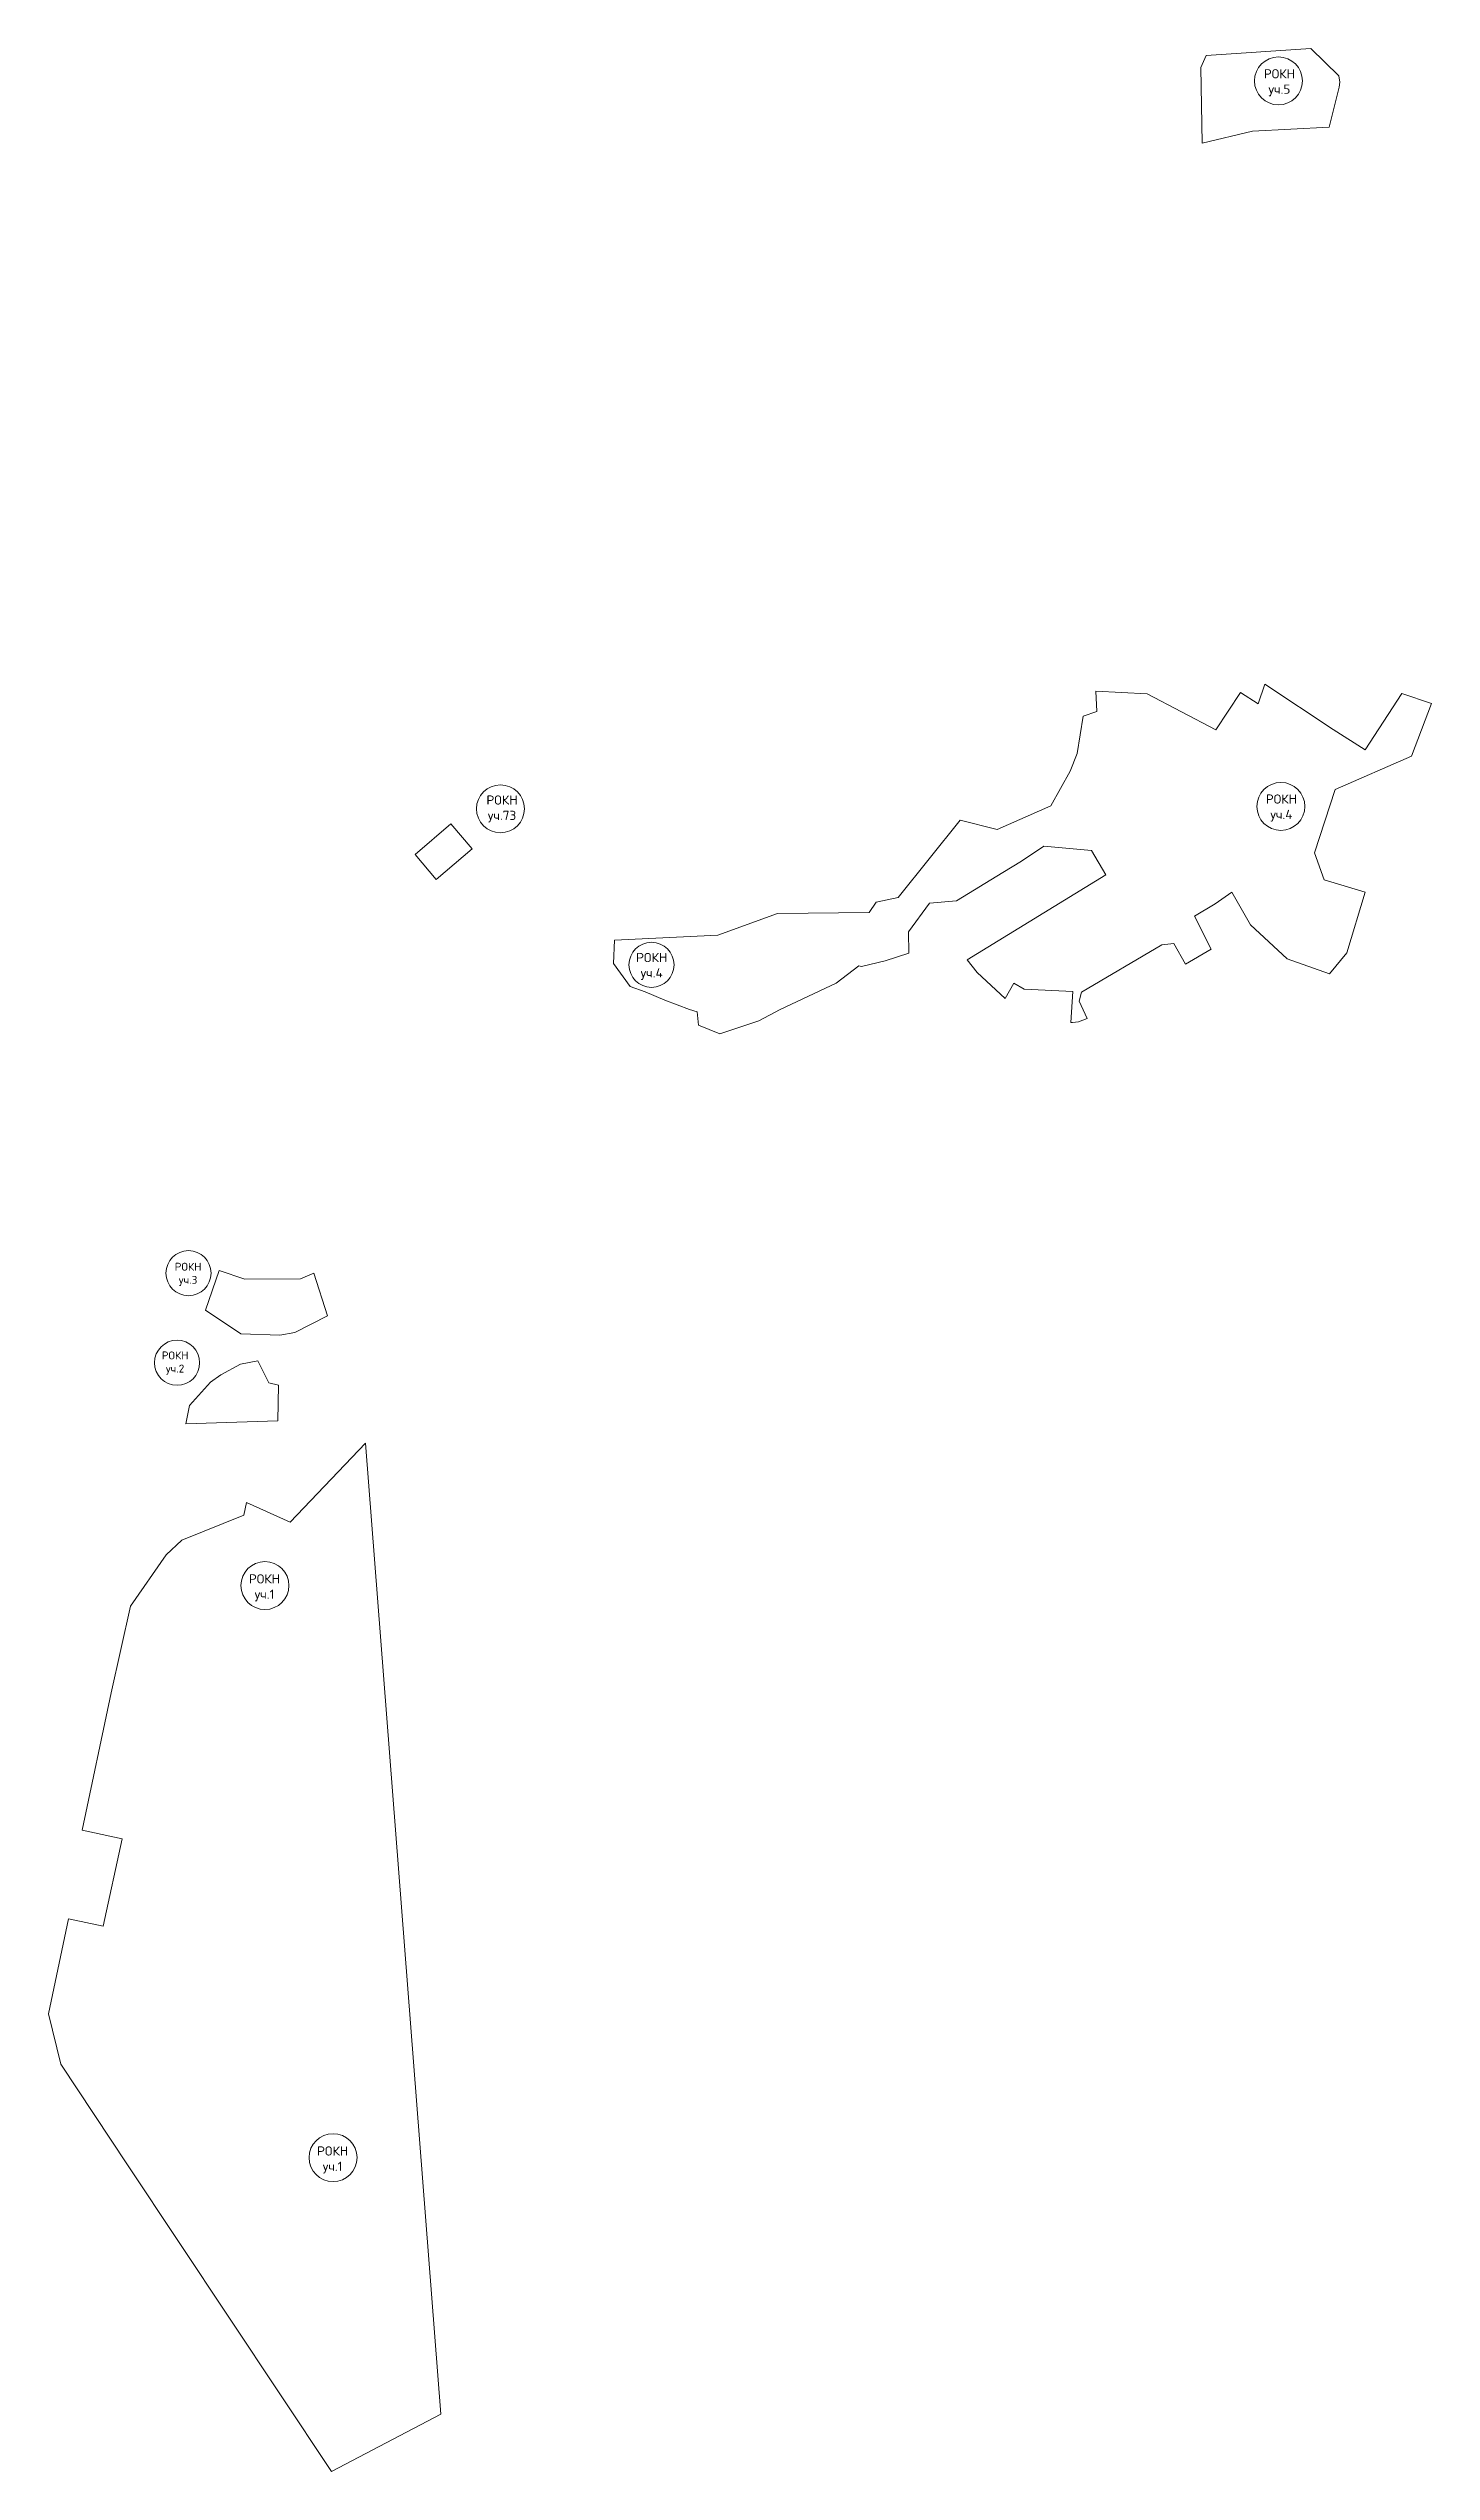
# Model space of a CAD drawing. Extents: x 1391442 to 1399821, y 354865 to 360836.
# Drawn here: x 1391442 to 1392422, y 354865 to 356584 of the extents above; entities that cross this region are included whole.
import ezdxf

# ---------------------------------------------------------------- set-up
doc = ezdxf.new("R2010")
doc.units = 0
doc.header["$MEASUREMENT"] = 0
doc.layers.add('РОКН', color=12, linetype='Continuous')
doc.styles.get("Standard").update_dxf_attribs({"font": 'simplex.shx'})

msp = doc.modelspace()

# ---------------------------------------------------------------- texts
at = {"layer": 'РОКН', "attachment_point": 2}
for s, insert, char_height, width in [('РОКН\\Pуч.5', (1392314.4, 356568.8), 6.53, 6.533), ('РОКН\\Pуч.73', (1391763.2, 356053.8), 6.53, 6.533), ('РОКН\\Pуч.4', (1392315.8, 356054.5), 6.53, 6.533), ('РОКН\\Pуч.4', (1391869.3, 355942.1), 6.53, 6.533), ('РОКН\\Pуч.3', (1391540.6, 355722.4), 5.6, 5.6), ('РОКН\\Pуч.2', (1391531.4, 355659.5), 5.6, 5.6), ('РОКН\\Pуч.1', (1391594.8, 355501.5), 6.53, 6.533), ('РОКН\\Pуч.1', (1391643.1, 355095.8), 6.53, 6.533)]:
    msp.add_mtext(s, dxfattribs=dict(at, insert=insert, char_height=char_height, width=width))

# ---------------------------------------------------------------- linework, layer by layer
at = {"layer": 'РОКН', "lineweight": 20}
for points in [[(1392262.5, 356578.6), (1392336.7, 356583.5), (1392356.6, 356564), (1392357.1, 356559.7), (1392356.7, 356556), (1392349.6, 356527.7), (1392295.3, 356524.8), (1392259.5, 356516.3), (1392258.6, 356570.1), (1392262.5, 356578.6)], [(1392028.4, 355978.2), (1392023.5, 355970.7), (1391958.4, 355970.1), (1391916.3, 355954.8), (1391842.9, 355951.2), (1391842.3, 355934.6), (1391854, 355918.3), (1391864.8, 355914.6), (1391878.6, 355908.5), (1391896.2, 355902), (1391901.5, 355900.3), (1391902.6, 355891), (1391917.7, 355884.7), (1391945.3, 355893.9), (1391960.3, 355902), (1392000, 355920.7), (1392016.1, 355933), (1392018.1, 355932.5), (1392034.8, 355936.6), (1392051.7, 355941.9), (1392051.4, 355957.1), (1392066.3, 355977.3), (1392085.4, 355979), (1392118.3, 355999.1), (1392131.6, 356007.3), (1392147.3, 356017.9), (1392181.1, 356014.8), (1392191.4, 355997.4), (1392093, 355937.3), (1392100.1, 355928.3), (1392120, 355909.9), (1392126.1, 355920.6), (1392133.5, 355916.5), (1392168, 355914.7), (1392166.5, 355892.8), (1392167.7, 355892.7), (1392171.9, 355893.2), (1392178, 355895.5), (1392172.3, 355907.8), (1392174, 355914.4), (1392231, 355947.8), (1392239.4, 355948.9), (1392247.7, 355934.1), (1392265.9, 355944.8), (1392254.1, 355968.3), (1392268.8, 355977), (1392280.6, 355985.3), (1392293.9, 355962.1), (1392319.9, 355938), (1392349.8, 355927.4), (1392362.1, 355942.1), (1392375.2, 355985.1), (1392346.2, 355993.9), (1392339.2, 356013.1), (1392353.9, 356058), (1392408, 356081.7), (1392422.2, 356119), (1392401.1, 356126.1), (1392375.1, 356086.1), (1392352.5, 356100.6), (1392304.1, 356132.6), (1392299.4, 356118.8), (1392286.9, 356126.9), (1392269.2, 356100.4), (1392220.5, 356125.9), (1392184.2, 356127.8), (1392185, 356113.4), (1392175.3, 356110), (1392171, 356083.5), (1392166, 356071.1), (1392152.2, 356046.5), (1392114.3, 356029.6), (1392088.1, 356036.3), (1392044.1, 355981.5), (1392028.4, 355978.2)], [(1391701.5, 356011.8), (1391726.9, 356033.7), (1391742, 356016), (1391716.5, 355994.3), (1391701.5, 356011.8)], [(1391616.2, 355672.9), (1391605.6, 355671), (1391577.9, 355672.1), (1391552.9, 355688.9), (1391562.6, 355717), (1391580.9, 355710.7), (1391620.4, 355711), (1391629.8, 355715), (1391639.5, 355684.7), (1391616.2, 355672.9)], [(1391590.1, 355652.9), (1391577.8, 355650.5), (1391563.9, 355643), (1391556.5, 355637.7), (1391541.7, 355621.1), (1391538.9, 355608.2), (1391604.3, 355610.2), (1391604.6, 355635.5), (1391597.8, 355637.2), (1391590.1, 355652.9)], [(1391497.7, 355082.6), (1391642.2, 354865.2), (1391719.7, 354905.8), (1391666.5, 355594.5), (1391613, 355538.5), (1391582, 355552.3), (1391580.1, 355543.3), (1391536.1, 355525.8), (1391525, 355515.4), (1391499.8, 355479), (1391486, 355417.4), (1391465.4, 355320), (1391493.9, 355313.9), (1391480.5, 355251.9), (1391455.9, 355257.1), (1391441.6, 355189.9), (1391450.3, 355154), (1391497.7, 355082.6)]]:
    msp.add_lwpolyline(points, dxfattribs=at)
at = {"layer": 'РОКН', "lineweight": 0}
for centre, radius in [((1392313.7, 356560.5), 17), ((1392315.4, 356046), 17), ((1391762.1, 356044.3), 17), ((1391869.2, 355933.7), 16), ((1391540.9, 355715), 16), ((1391532.8, 355651.5), 16), ((1391595.1, 355493.5), 17), ((1391643.4, 355087.8), 17)]:
    msp.add_circle(centre, radius, dxfattribs=at)

msp.set_redraw_order([(e.dxf.handle, doc.entitydb.next_handle()) for e in msp.query("TEXT MTEXT ATTDEF DIMENSION ARC_DIMENSION")])  # texts and dimensions are drawn at this point

doc.saveas('drawing.dxf')
